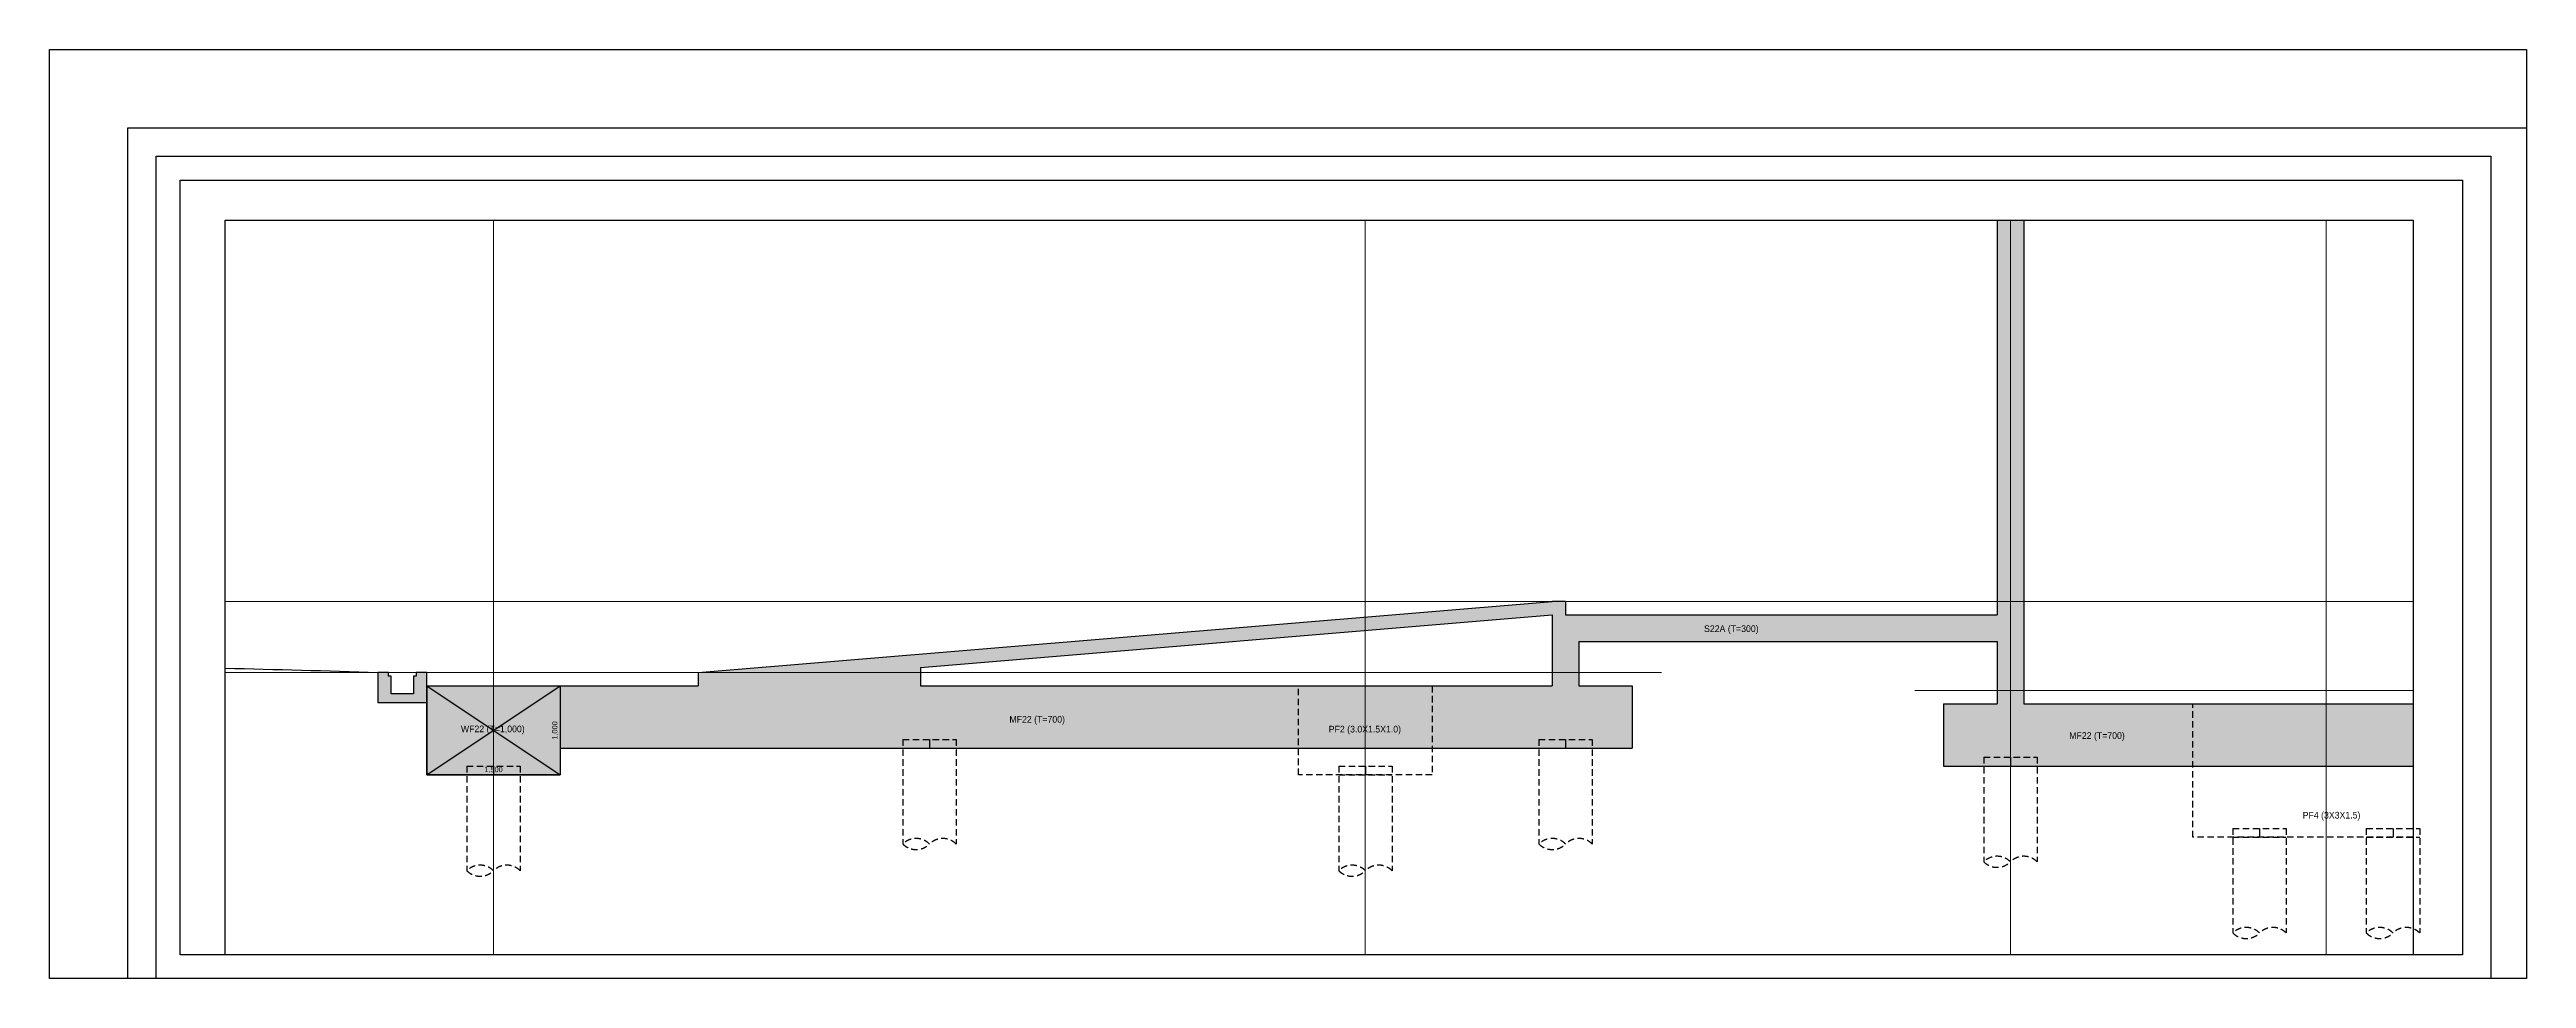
# Model space of a CAD drawing. Header units: millimetres. Extents: x 0 to 159189, y 0 to 10440.
# Drawn here: x 75078 to 102918, y 0 to 10440 of the extents above; entities that cross this region are included whole.
import ezdxf
from ezdxf.enums import TextEntityAlignment as Align

# ---------------------------------------------------------------- set-up
doc = ezdxf.new("R2010")
doc.units = ezdxf.units.MM
doc.header["$LTSCALE"] = 40
for name, pattern in [('HID', [2.8, 1.8, -1]), ('HIDDEN', [9.525, 6.35, -3.175]), ('PHANTOM2', [31.75, 15.875, -3.175, 3.175, -3.175, 3.175, -3.175])]:
    doc.linetypes.add(name, pattern=pattern)
doc.layers.get('Defpoints').update_dxf_attribs({"color": 161})
for name, color, linetype in [('A-CON', 2, 'Continuous'), ('A-SITE', 3, 'PHANTOM2'), ('구조SOLID', 253, 'Continuous'), ('기초', 5, 'HIDDEN')]:
    doc.layers.add(name, color=color, linetype=linetype)
doc.layers.add('AS-HIDLINE', color=205, linetype='Continuous', plot=False)
doc.layers.add('NOPLOT', color=191, linetype='Continuous', plot=False)
doc.layers.add('CEN', color=1, linetype='Continuous', lineweight=9)
doc.styles.add('Gdim', font='Dotum.ttf')
doc.dimstyles.new('G-Xdim', dxfattribs={"dimscale": 30, "dimtxt": 2, "dimasz": 1, "dimexe": 1.2, "dimexo": 1.2, "dimgap": 0, "dimtad": 1, "dimdec": 1, "dimdsep": 46, "dimlunit": 6, "dimtxsty": 'Gdim', "dimcen": 1, "dimse1": 1, "dimse2": 1, "dimsd1": 1, "dimsd2": 1, "dimclrd": 1, "dimclre": 1, "dimclrt": 256, "dimadec": 0, "dimazin": 0, "dimtfac": 1, "dimtdec": 1, "dimtix": 1, "dimtmove": 2, "dimatfit": 1, "dimfxl": 0, "dimtolj": 1, "dimlwd": -1, "dimlwe": -1, "dimarcsym": 0})

msp = doc.modelspace()

# ---------------------------------------------------------------- texts
at = {"layer": 'AS-HIDLINE', "linetype": 'Continuous', "style": 'Gdim'}
for s, p in [('S22A (T=300)', (93981, 3931)), ('WF22 (T=1,000)', (80060, 2805)), ('MF22 (T=700)', (86179, 2912)), ('PF2 (3.0X1.5X1.0)', (89862, 2802)), ('MF22 (T=700)', (98091, 2730)), ('PF4 (3X3X1.5)', (100727, 1835))]:
    msp.add_text(s, height=75, dxfattribs=at).set_placement(p, align=Align.MIDDLE_CENTER)

# ---------------------------------------------------------------- blocks, each defined once
blk = doc.blocks.new('A$C2705c8a1')
at = {"layer": 'NOPLOT'}
for points in [[(29160, 11800), (29160, 1360), (1320, 1360), (1320, 11800), (29160, 11800)], [(2200, 1360), (2200, 10920), (29160, 10920)], [(2520, 1360), (2520, 10600), (28760, 10600), (28760, 1360)], [(3294, 1627), (3294, 9881), (27887, 9881), (27887, 1627)]]:
    blk.add_lwpolyline(points, dxfattribs=at)
blk.add_lwpolyline([(2787, 1627), (2787, 10333), (28440, 10333), (28440, 1627)], close=True, dxfattribs=at)
blk = doc.blocks.new('*D23')
at = {"layer": 'Defpoints', "color": 0, "linetype": 'Continuous', "transparency": 16777216}
for p in [(-570, -1000), (930, -980), (930, -1000)]:
    blk.add_point(p, dxfattribs=at)
at = {"layer": 'AS-HIDLINE', "linetype": 'Continuous', "transparency": 16777216, "insert": (180, -944), "char_height": 60, "attachment_point": 5, "style": 'Gdim'}
blk.add_mtext('\\A1;1,500', dxfattribs=at)
blk = doc.blocks.new('*D24')
at = {"layer": 'Defpoints', "color": 0, "linetype": 'Continuous', "transparency": 16777216}
for p in [(930, 0), (910, 0), (930, -1000)]:
    blk.add_point(p, dxfattribs=at)
at = {"layer": 'AS-HIDLINE', "linetype": 'Continuous', "transparency": 16777216, "insert": (874, -500), "char_height": 60, "attachment_point": 5, "rotation": 90, "style": 'Gdim'}
blk.add_mtext('\\A1;1,000', dxfattribs=at)
blk = doc.blocks.new('파일')
at = {"layer": 'NOPLOT'}
blk.add_line((371, 890, 0), (371, 790, 0), dxfattribs=at)
at = {"layer": 'NOPLOT', "linetype": 'HID'}
blk.add_line((71, 790, 0), (671, 790, 0), dxfattribs=at)
at = {"layer": '기초', "linetype": 'HID'}
for p, q in [((71, 890, 0), (671, 890, 0)), ((71, 890, 0), (71, -286, 0)), ((671, 890, 0), (671, -286, 0))]:
    blk.add_line(p, q, dxfattribs=at)
for centre, start, end in [((221, -436, 0), 45, 135), ((521, -436, 0), 45, 135), ((221, -136, 0), 225, 315)]:
    blk.add_arc(centre, 212, start, end, dxfattribs=at)
blk = doc.blocks.new('*U10')
at = {"layer": 'AS-HIDLINE', "linetype": 'Continuous'}
for p, q in [((-570.09, -1000), (929.91, 0)), ((-570.09, 0), (929.91, -1000))]:
    blk.add_line(p, q, dxfattribs=at)
blk.add_lwpolyline([(-570.09, -1000), (-570.09, 0), (929.91, 0), (929.91, -1000)], close=True, dxfattribs=at)
dim = blk.add_linear_dim(base=(910.04, 0), p1=(929.91, -1000), p2=(929.91, 0), angle=90, dimstyle='G-Xdim', override={"dimtxsty": 'Gdim'}, dxfattribs=at)
dim.commit()
dim.dimension.update_dxf_attribs({"geometry": '*D24', "text_midpoint": (874.21, -500)})
dim = blk.add_linear_dim(base=(929.91, -980.06), p1=(-570.09, -1000), p2=(929.91, -1000), dimstyle='G-Xdim', override={"dimtxsty": 'Gdim'}, dxfattribs=at)
dim.commit()
dim.dimension.update_dxf_attribs({"geometry": '*D23', "text_midpoint": (179.91, -944.24)})

# ---------------------------------------------------------------- hatches: boundary and pattern name
at = {"layer": '구조SOLID'}
h = msp.add_hatch(color=256, dxfattribs=at)
h.dxf.hatch_style = 1
h.paths.add_polyline_path([(101645, 3087), (97267, 3087), (97267, 8521), (96967, 8521), (96967, 4087), (92117, 4087), (92117, 4237), (91967, 4237), (82367, 3437), (82367, 3287), (79317, 3287), (79317, 2287), (80817, 2287), (80817, 2587), (92867, 2587), (92867, 3287), (92267, 3287), (92267, 3787), (96967, 3787), (96967, 3087), (96367, 3087), (96367, 2387), (101645, 2387)])
h.paths.add_polyline_path([(91967, 3287), (84867, 3287), (84867, 3495), (91967, 4086)], flags=16)
h = msp.add_hatch(color=256, dxfattribs=at)
h.dxf.hatch_style = 1
h.paths.add_polyline_path([(79317, 3287), (79317, 3437), (79197, 3437), (79197, 3397), (79167, 3397), (79167, 3200), (78917, 3200), (78917, 3397), (78887, 3397), (78887, 3437), (78767, 3437), (78767, 3100), (79317, 3100)])

# ---------------------------------------------------------------- linework, layer by layer
at = {"layer": 'A-CON'}
for p, q in [((96967, 8521), (96967, 4087)), ((97267, 8521), (97267, 3087)), ((82367, 3437), (91967, 4237)), ((92117, 4237), (91967, 4237)), ((92117, 4237), (92117, 4087)), ((84867, 3495), (91967, 4086)), ((91967, 4086), (91967, 3287)), ((92117, 4087), (96967, 4087)), ((92267, 3787), (96967, 3787)), ((92267, 3787), (92267, 3287)), ((96967, 3787), (96967, 3087)), ((78887, 3437), (78767, 3437)), ((78767, 3437), (78767, 3100)), ((78887, 3397), (78887, 3437)), ((78917, 3397), (78887, 3397)), ((78917, 3200), (78917, 3397)), ((79197, 3397), (79167, 3397)), ((79167, 3397), (79167, 3200)), ((79317, 3437), (79197, 3437)), ((79197, 3437), (79197, 3397)), ((79317, 3100), (79317, 3437)), ((82367, 3437), (82367, 3287)), ((84867, 3495), (84867, 3287)), ((78767, 3100), (79317, 3100)), ((79167, 3200), (78917, 3200)), ((79317, 3287), (82367, 3287)), ((79317, 3287), (79317, 2287)), ((84867, 3287), (91967, 3287)), ((92267, 3287), (92867, 3287)), ((92867, 3287), (92867, 2587)), ((96367, 3087), (96367, 2387)), ((96367, 3087), (96967, 3087)), ((97267, 3087), (101645, 3087)), ((80817, 2587), (92867, 2587)), ((80817, 2587), (80817, 2287)), ((79317, 2287), (80817, 2287)), ((96367, 2387), (101645, 2387))]:
    msp.add_line(p, q, dxfattribs=at)
at = {"layer": 'A-SITE', "linetype": 'Continuous'}
msp.add_arc((72367, -200417), 203954, 88.20179, 88.68379, dxfattribs=at)
at = {"layer": 'CEN'}
for p, q in [((80067, 8521), (80067, 267)), ((89867, 8521), (89867, 267)), ((97117, 8521), (97117, 267)), ((100667, 8521), (100667, 267)), ((77052, 4237), (101645, 4237)), ((77052, 3437), (93196, 3437)), ((96042, 3237), (101645, 3237))]:
    msp.add_line(p, q, dxfattribs=at)
at = {"layer": '기초', "linetype": 'HID', "elevation": 0}
msp.add_lwpolyline([(89117, 3287), (90617, 3287), (90617, 2287), (89117, 2287)], close=True, dxfattribs=at)
msp.add_lwpolyline([(101645, 1587), (99167, 1587), (99167, 3087), (101645, 3087)], dxfattribs=at)

# ---------------------------------------------------------------- block references
at = {"layer": 'AS-HIDLINE', "linetype": 'Continuous'}
msp.add_blockref('*U10', (79888, 3287), dxfattribs=at)
at = {"layer": 'NOPLOT'}
msp.add_blockref('A$C2705c8a1', (73758, -1360), dxfattribs=at)
at = {"layer": '기초'}
for p in [(84597, 1797, 0), (91747, 1797, 0), (79697, 1497, 0), (89497, 1497, 0), (96747, 1597, 0), (99547, 797, 0), (101047, 797, 0)]:
    msp.add_blockref('파일', p, dxfattribs=at)

msp.set_redraw_order([(e.dxf.handle, doc.entitydb.next_handle()) for e in msp.query("TEXT MTEXT ATTDEF DIMENSION ARC_DIMENSION")])  # texts and dimensions are drawn at this point

doc.saveas('drawing.dxf')
